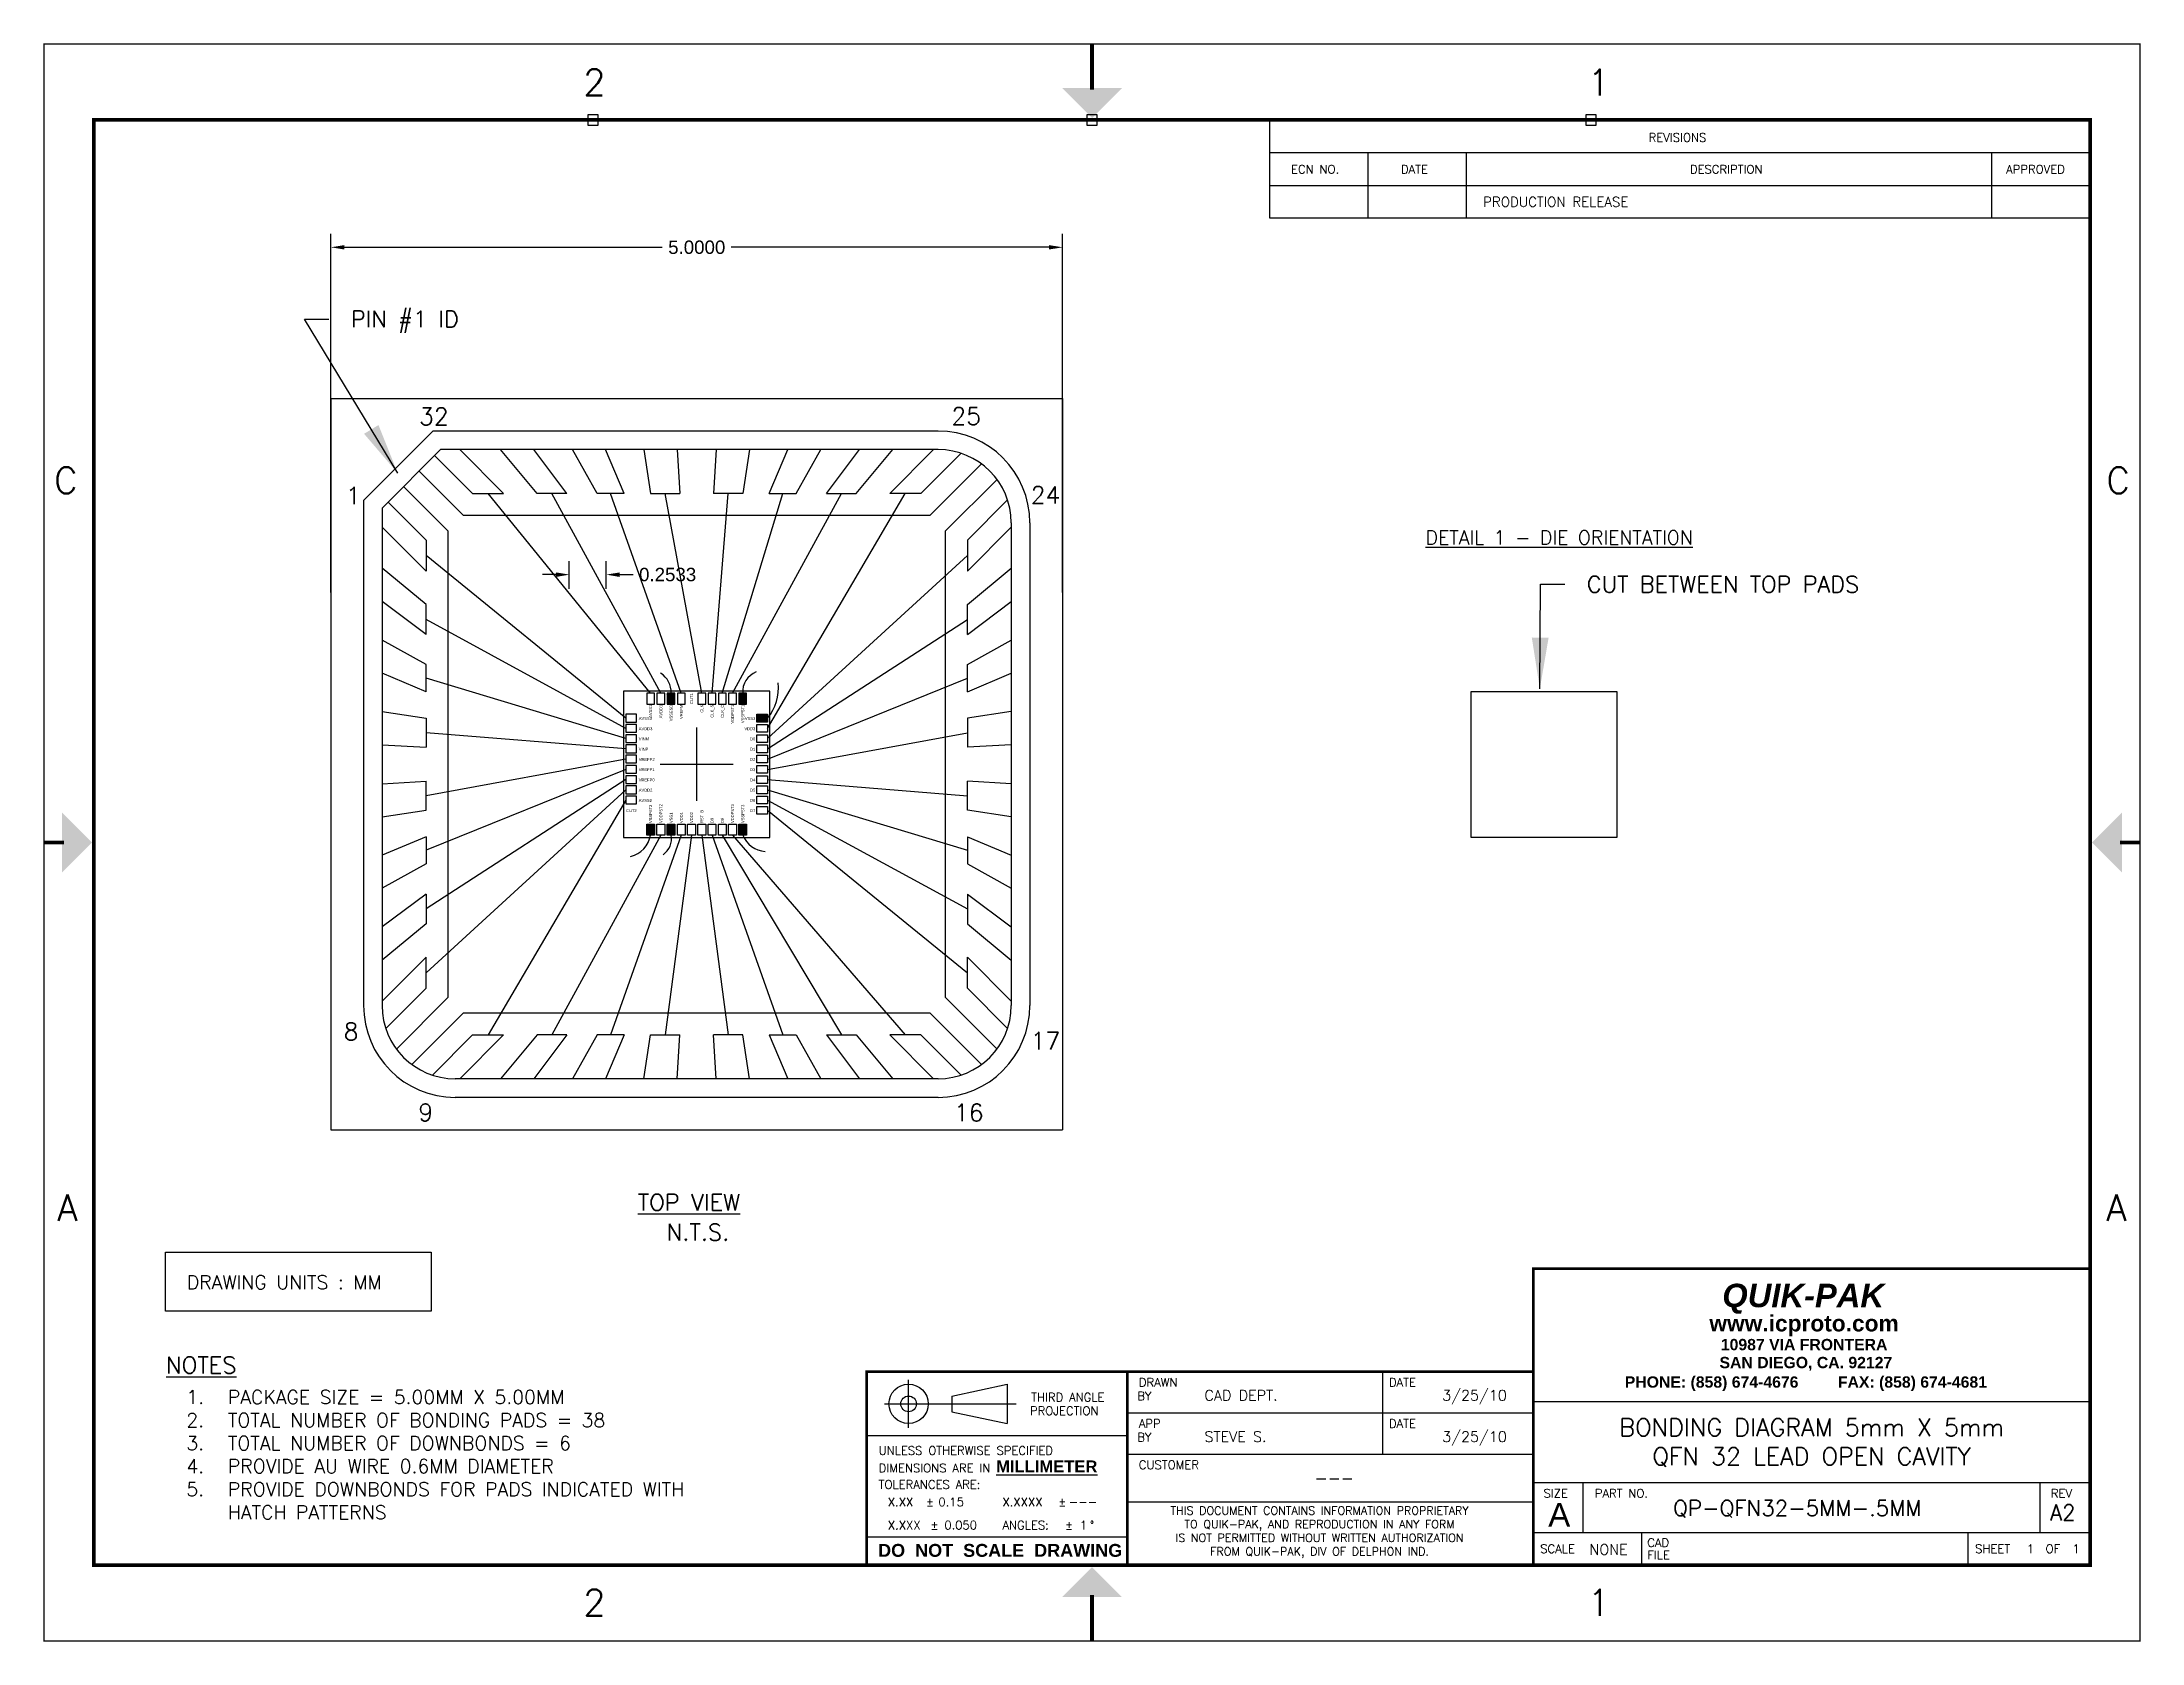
# Model space of a CAD drawing. Header units: millimetres. Extents: x 24.1 to 107.6, y -42.8 to 18.4.
# Drawn here: x 43.69 to 58.04, y -42.75 to -31.81 of the extents above; entities that cross this region are included whole.
import ezdxf
from ezdxf.enums import TextEntityAlignment as Align

# ---------------------------------------------------------------- set-up
doc = ezdxf.new("R2010")
doc.units = ezdxf.units.MM
doc.header["$LTSCALE"] = 25
doc.header["$PDMODE"] = 64
doc.header["$PDSIZE"] = 0.07
for name, color, linetype in [('BOND', 7, 'Continuous'), ('CHIP', 6, 'Continuous'), ('DIM', 142, 'Continuous'), ('FRAME2', 30, 'Continuous'), ('MOLD', 6, 'Continuous'), ('PAD', 7, 'Continuous'), ('TBLOCK', 100, 'Continuous'), ('TXT', 4, 'Continuous')]:
    doc.layers.add(name, color=color, linetype=linetype)
doc.styles.add('Roman', font='romans')
doc.styles.get("Standard").update_dxf_attribs({"font": 'arial.ttf'})
doc.dimstyles.new('Copy of Standard-1-3PL', dxfattribs={"dimtxt": 0.25, "dimasz": 0.35, "dimexe": 0.15, "dimexo": 0.15, "dimgap": 0.15, "dimtad": 0, "dimtih": 1, "dimtoh": 1, "dimdec": 3, "dimzin": 1, "dimdsep": 46, "dimtxsty": 'Roman', "dimcen": 0.35, "dimadec": 0, "dimazin": 0, "dimtfac": 1, "dimtdec": 3, "dimtofl": 0, "dimtmove": 0, "dimatfit": 3, "dimfxl": 1, "dimtolj": 1, "dimtzin": 0, "dimarcsym": 0})
doc.dimstyles.get("Standard").update_dxf_attribs({"dimtxt": 4.572, "dimasz": 4.572, "dimexe": 4.572, "dimexo": 1.5875, "dimgap": 2.286, "dimtad": 0, "dimtih": 1, "dimtoh": 1, "dimdec": 4, "dimzin": 0, "dimdsep": 46, "dimtxsty": 'Standard', "dimcen": 2.286, "dimadec": 0, "dimazin": 0, "dimtfac": 1, "dimtdec": 4, "dimtofl": 0, "dimtmove": 0, "dimatfit": 3, "dimfxl": 25.4, "dimtolj": 1, "dimtzin": 0, "dimarcsym": 0})
picture_1 = doc.add_image_def('image1.png', size_in_pixel=(723, 724))

msp = doc.modelspace()

# ---------------------------------------------------------------- texts
at = {"layer": 'DIM', "style": 'Roman'}
for s, insert, char_height, attachment_point in [('PIN #1 ID', (45.80106, -33.64723), 0.1125, 1), ('{\\H0.6561x;32}', (46.26716, -34.36851), 0.1800275, 4), ('{\\H0.6561x;25}', (49.90543, -34.36612), 0.1800275, 4), ('{\\H0.6561x;1}', (45.76683, -34.91058), 0.1800275, 4), ('{\\H0.6561x;24}', (50.44761, -34.90588), 0.1800275, 4), ('CUT BETWEEN TOP PADS', (54.24868, -35.45962), 0.1125, 1), ('{\\H0.6561x;8}', (45.75215, -38.57258), 0.1800275, 4), ('{\\H0.6561x;17}', (50.447, -38.63588), 0.1800275, 4), ('{\\H0.6561x;9}', (46.26223, -39.12588), 0.1800275, 4), ('{\\H0.6561x;16}', (49.92284, -39.12634), 0.1800275, 4), ('{\\H0.6561x;\\LTOP VIEW}', (47.7621, -39.74028), 0.1728264, 4), ('{\\H0.6561x;N.T.S.}', (47.95945, -39.94431), 0.1728264, 4), ('{\\H0.6561x;DRAWING UNITS : MM}', (44.67931, -40.28643), 0.144022, 4), ('{\\H0.6561x;\\LNOTES}', (44.53819, -40.85256), 0.1728264, 4)]:
    msp.add_mtext(s, dxfattribs=dict(at, insert=insert, char_height=char_height, attachment_point=attachment_point))
at = {"layer": 'DIM', "char_height": 0.0944928, "width": 4.1413985, "attachment_point": 1, "style": 'Roman'}
for s, insert in [('{\\LDETAIL 1 - DIE ORIENTATION}', (53.14619, -35.14878)), ('\\pxi-3,l3,t3;1.^IPACKAGE SIZE = 5.00MM X 5.00MM\\P2.^ITOTAL NUMBER OF BONDING PADS = 38\\P3.^ITOTAL NUMBER OF DOWNBONDS = 6\\P4.^IPROVIDE AU WIRE 0.6MM DIAMETER\\P5.^IPROVIDE DOWNBONDS FOR PADS INDICATED WITH HATCH PATTERNS', (44.67656, -41.02384))]:
    msp.add_mtext(s, dxfattribs=dict(at, insert=insert))
at = {"layer": 'TXT'}
for s, p in [('CUT1', (48.1398, -36.26107)), ('AVSS1', (47.8598, -36.33912)), ('AVDD1', (47.9298, -36.33912)), ('VSSESD', (47.9998, -36.33912)), ('VREFM', (48.0698, -36.33912)), ('CLK', (48.2098, -36.33912)), ('CLK_S', (48.2798, -36.33912)), ('CLK_C', (48.3498, -36.33912)), ('VDDPST1', (48.4198, -36.33912)), ('VSSPST1', (48.4898, -36.33912))]:
    msp.add_text(s, height=0.02, rotation=90, dxfattribs=at).set_placement(p, align=Align.RIGHT)
for s, p in [('AVSS3', (47.76863, -36.44318)), ('AVDD3', (47.76863, -36.51318)), ('VINM', (47.76863, -36.58318)), ('VINP', (47.76863, -36.65318)), ('VREFP2', (47.76863, -36.72318)), ('VREFP1', (47.76863, -36.79318)), ('VREFP0', (47.76863, -36.86318)), ('AVDD2', (47.76863, -36.93318)), ('AVSS2', (47.76863, -37.00318)), ('CUT2', (47.68122, -37.07318))]:
    msp.add_text(s, height=0.02, dxfattribs=at).set_placement(p)
for s, p in [('VSS3', (48.56535, -36.44318)), ('VDD3', (48.56535, -36.51318)), ('D0', (48.56535, -36.58318)), ('D1', (48.56535, -36.65318)), ('D2', (48.56535, -36.72318)), ('D3', (48.56535, -36.79318)), ('D4', (48.56535, -36.86318)), ('D5', (48.56535, -36.93318)), ('D6', (48.56535, -37.00318)), ('D7', (48.56535, -37.07318))]:
    msp.add_text(s, height=0.02, dxfattribs=at).set_placement(p, align=Align.RIGHT)
for s, p in [('VSSPST2', (47.8598, -37.1479)), ('VDDPST2', (47.9298, -37.1479)), ('VDDPST3', (48.4198, -37.1479)), ('VSSPST3', (48.4898, -37.1479)), ('VSS1', (47.9998, -37.1479)), ('VDD1', (48.0698, -37.1479)), ('VDD2', (48.1398, -37.1479)), ('RST_B', (48.2098, -37.1479)), ('D9', (48.2798, -37.1479)), ('D8', (48.3498, -37.1479))]:
    msp.add_text(s, height=0.02, rotation=90, dxfattribs=at).set_placement(p)

# ---------------------------------------------------------------- blocks, each defined once
blk = doc.blocks.new('Asizesheet1')
for p, q in [((22.345, 26.53), (22.345, 27.723)), ((24.136, 26.53), (24.136, 27.127)), ((35.501, 26.53), (35.501, 27.127)), ((22.345, 26.53), (37.292, 26.53)), ((22.345, 26.53), (37.292, 26.53)), ((22.345, 26.53), (37.292, 26.53)), ((15.758, 3.883), (15.758, 4.76)), ((15.758, 3.883), (15.758, 4.76)), ((16.548, 4.465), (17.554, 4.68)), ((16.548, 4.465), (17.554, 4.68)), ((17.554, 4.68), (17.554, 3.963)), ((17.554, 4.68), (17.554, 3.963)), ((24.4, 3.405), (24.4, 4.909)), ((15.32, 4.322), (17.721, 4.322)), ((15.32, 4.322), (17.721, 4.322)), ((16.548, 4.465), (16.548, 4.178)), ((16.548, 4.465), (16.548, 4.178)), ((27.145, 4.367), (37.292, 4.367)), ((16.548, 4.178), (17.554, 3.963)), ((16.548, 4.178), (17.554, 3.963)), ((19.744, 4.157), (27.145, 4.157)), ((14.995, 3.746), (19.744, 3.746)), ((19.744, 3.405), (27.145, 3.405)), ((27.145, 2.887), (37.292, 2.887)), ((28.052, 1.979), (28.052, 2.887)), ((36.385, 1.979), (36.385, 2.887)), ((19.744, 2.539), (27.145, 2.539)), ((27.145, 1.979), (37.292, 1.979)), ((29.124, 1.383), (29.124, 1.979)), ((35.071, 1.383), (35.071, 1.979)), ((14.995, 1.896), (19.744, 1.896))]:
    blk.add_line(p, q)
at = {"const_width": 0.047}
for points in [[(27.145, 1.383), (27.145, 6.788), (37.292, 6.788)], [(14.995, 1.383), (14.995, 4.909), (27.145, 4.909)], [(19.744, 1.383), (19.744, 4.909)]]:
    blk.add_lwpolyline(points, dxfattribs=at)
for radius in [0.358, 0.358, 0.143, 0.143]:
    blk.add_circle((15.758, 4.322), radius)
for p in [(10.005, 27.723), (19.101, 27.723), (28.196, 27.723)]:
    blk.add_point(p)
at = {"layer": 'TBLOCK'}
for p, q in [((22.345, 26.53), (22.345, 27.723)), ((22.345, 27.127), (37.292, 27.127)), ((22.345, 27.127), (37.292, 27.127)), ((24.136, 26.53), (24.136, 27.127)), ((25.927, 26.53), (25.927, 27.127)), ((25.927, 26.53), (25.927, 27.127)), ((35.501, 26.53), (35.501, 27.127)), ((22.345, 26.53), (37.292, 26.53)), ((22.345, 25.933), (22.345, 26.53)), ((24.136, 25.933), (24.136, 26.53)), ((25.927, 25.933), (25.927, 26.53)), ((35.501, 25.933), (35.501, 26.53)), ((37.292, 25.933), (22.345, 25.933)), ((24.4, 3.405), (24.4, 4.909)), ((27.145, 4.367), (37.292, 4.367)), ((19.744, 4.157), (27.145, 4.157)), ((14.995, 3.746), (19.744, 3.746)), ((19.744, 3.405), (27.145, 3.405)), ((27.145, 2.887), (37.292, 2.887)), ((28.052, 1.979), (28.052, 2.887)), ((36.385, 1.979), (36.385, 2.887)), ((19.744, 2.539), (27.145, 2.539)), ((27.145, 1.979), (37.292, 1.979)), ((29.124, 1.383), (29.124, 1.979)), ((35.071, 1.383), (35.071, 1.979)), ((14.995, 1.896), (19.744, 1.896))]:
    blk.add_line(p, q, dxfattribs=at)
for points, const_width in [([(38.202, 29.106), (0, 29.106), (0, 0), (38.202, 0)], 0.0284), ([(37.292, 27.723), (0.91, 27.723), (0.91, 1.383), (37.292, 1.383)], 0.0659)]:
    blk.add_lwpolyline(points, close=True, dxfattribs=dict(at, const_width=const_width))
for points, const_width in [([(19.103, 29.106), (19.103, 28.271)], 0.0728), ([(0, 14.553), (0.364, 14.553)], 0.0728), ([(38.202, 14.553), (37.838, 14.553)], 0.0728), ([(27.145, 1.383), (27.145, 6.788), (37.292, 6.788)], 0.047), ([(14.995, 1.383), (14.995, 4.909), (27.145, 4.909)], 0.047), ([(19.744, 1.383), (19.744, 4.909)], 0.047), ([(19.101, 0), (19.101, 0.837)], 0.0728)]:
    blk.add_lwpolyline(points, dxfattribs=dict(at, const_width=const_width))
for points in [[(18.557, 28.302), (19.649, 28.302), (19.103, 27.756)], [(0.329, 14.007), (0.329, 15.099), (0.874, 14.553)], [(37.875, 14.007), (37.875, 15.099), (37.329, 14.553)], [(18.555, 0.8), (19.647, 0.8), (19.101, 1.346)]]:
    blk.add_solid(points, dxfattribs=at)
at = {"style": 'Roman'}
for s, p in [('REVISIONS', (29.247, 27.324)), ('REVISIONS', (29.247, 27.324)), ('ECN NO.', (22.728, 26.745)), ('ECN NO.', (22.728, 26.745)), ('DATE', (24.731, 26.745)), ('DATE', (24.731, 26.745)), ('DESCRIPTION', (29.998, 26.745)), ('DESCRIPTION', (29.998, 26.745)), ('APPROVED', (35.761, 26.745)), ('APPROVED', (35.761, 26.745)), ('DRAWN', (19.954, 4.637)), ('DRAWN', (19.954, 4.637)), ('DATE', (24.512, 4.637)), ('DATE', (24.512, 4.637)), ('PROJECTION', (17.969, 4.118)), ('PROJECTION', (17.969, 4.118)), ('THIRD ANGLE', (17.991, 4.365)), ('THIRD ANGLE', (17.991, 4.365)), ('BY', (19.925, 4.389)), ('APP', (19.954, 3.885)), ('DATE', (24.512, 3.885)), ('DATE', (24.512, 3.885)), ('BY', (19.925, 3.637)), ('BY', (19.925, 3.637)), ('CUSTOMER', (19.954, 3.133)), ('SIZE', (27.33, 2.614)), ('PART NO.', (28.265, 2.614)), ('REV', (36.577, 2.614)), ('SCALE', (27.27, 1.603)), ('CAD', (29.22, 1.715)), ('FILE', (29.22, 1.491)), ('SHEET', (35.197, 1.603)), ('SHEET', (35.197, 1.603)), ('OF', (36.48, 1.603))]:
    blk.add_text(s, height=0.1552, dxfattribs=at).set_placement(p)
at = {"char_height": 0.47753}
for s, insert, attachment_point in [('{\\Fromans.shx;2}', (9.827, 28.406), 4), ('{\\Fromans.shx;A}', (0.613, 7.898), 6), ('{\\Fromans.shx;A}', (37.588, 7.898), 4), ('{\\Fromans.shx;2}', (9.827, 0.7), 4)]:
    blk.add_mtext(s, dxfattribs=dict(at, insert=insert, attachment_point=attachment_point))
at = {"style": 'Roman'}
for s, insert, char_height, attachment_point in [('1', (28.134, 28.406), 0.478, 4), ('C', (0.613, 21.153), 0.478, 6), ('C', (37.588, 21.153), 0.478, 4), ('{\\fArial|b1|i1|c0|p34;QUIK-PAK}', (32.062, 6.237), 0.42689, 5), ('{\\fArial|b1|i0|c0|p34;www.icproto.com}', (32.078, 5.746), 0.29645, 5), ('{\\fArial|b1|i0|c0|p34;10987 VIA FRONTERA}', (32.08, 5.401), 0.20587, 5), ('{\\fArial|b1|i0|c0|p34;SAN DIEGO, CA. 92127}', (32.112, 5.052), 0.20587, 5), ('{\\fArial|b1|i0|c0|p34;PHONE: (858) 674-4676         FAX: (858) 674-4681}', (32.112, 4.689), 0.20587, 5), ('UNLESS OTHERWISE SPECIFIED\\PDIMENSIONS ARE IN {\\fArial|b1|i0|c0|p34;\\H1.393x;\\LMILLIMETER}\\PTOLERANCES ARE:', (15.212, 3.549), 0.1552, 1), ('X.XX', (15.38, 2.611), 0.1552, 1), ('±', (16.075, 2.611), 0.155, 1), ('X.XXXX', (17.469, 2.611), 0.1552, 1), ('±', (18.486, 2.611), 0.155, 1), ('THIS DOCUMENT CONTAINS INFORMATION PROPRIETARY\\PTO QUIK-PAK, AND REPRODUCTION IN ANY FORM\\PIS NOT PERMITTED WITHOUT WRITTEN AUTHORIZATION\\PFROM QUIK-PAK, DIV OF DELPHON IND.', (23.248, 1.982), 0.14869, 5), ('{\\fArial|b0|i0|c0|p34;A}', (27.617, 2.301), 0.42976, 5), ('X.XXX', (15.38, 2.189), 0.1552, 1), ('±', (16.158, 2.189), 0.155, 1), ('ANGLES:', (17.469, 2.189), 0.1552, 1), ('±', (18.61, 2.189), 0.155, 1), ('°', (19.06, 2.189), 0.155, 1), ('{\\fArial|b1|i0|c0|p34;DO  NOT  SCALE  DRAWING}', (17.427, 1.65), 0.235, 5), ('1', (28.134, 0.7), 0.478, 4)]:
    blk.add_mtext(s, dxfattribs=dict(at, insert=insert, char_height=char_height, attachment_point=attachment_point))
for tag, height, p in [('ECN_NO', 0.179, (23.216, 26.229)), ('APP_DATE', 0.179, (25.022, 26.229)), ('APP_BY', 0.179, (36.349, 26.229)), ('DRAWN_DATE', 0.191, (26.072, 4.477)), ('TITLE_1', 0.32, (32.218, 3.895)), ('APP_DATE', 0.191, (26.072, 3.725)), ('TITLE_1_LINE_ONLY', 0.329, (32.218, 3.63)), ('TITLE_2', 0.32, (32.218, 3.365)), ('CUSTOMER', 0.215, (23.516, 2.968)), ('REV', 0.287, (36.796, 2.342)), ('TOL_ANGLE', 0.155, (18.945, 2.112)), ('SHEET_NO', 0.155, (36.204, 1.679)), ('SHEET_TOTAL', 0.155, (37.035, 1.679))]:
    blk.add_attdef(tag, text='', height=height, dxfattribs=at).set_placement(p, align=Align.MIDDLE_CENTER)
for tag, height, p in [('ECN_DES', 0.179, (26.228, 26.229)), ('DRAWN_BY', 0.191, (21.151, 4.477)), ('APP_BY', 0.191, (21.151, 3.725)), ('PART_NO', 0.287, (29.691, 2.422)), ('SCALE', 0.191, (28.168, 1.669)), ('CAD_FILE', 0.191, (29.94, 1.679))]:
    blk.add_attdef(tag, text='', height=height, dxfattribs=at).set_placement(p, align=Align.MIDDLE_LEFT)
for tag, p in [('TOL_2PL', (16.3, 2.611)), ('TOL_4PL', (18.677, 2.611)), ('TOL_3PL', (16.408, 2.189))]:
    blk.add_attdef(tag, text='', height=0.155, dxfattribs=at).set_placement(p, align=Align.TOP_LEFT)
blk = doc.blocks.new('*D13')
at = {"layer": 'BOND', "color": 0, "lineweight": -2, "transparency": 16777216}
for p, q in [((45.665, -35.573), (45.665, -33.121)), ((50.665, -35.573), (50.665, -33.121)), ((45.756, -33.213), (47.929, -33.213)), ((50.573, -33.213), (48.4, -33.213))]:
    blk.add_line(p, q, dxfattribs=at)
at = {"layer": 'BOND', "color": 0, "transparency": 16777216}
for points in [[(45.756, -33.198), (45.756, -33.228), (45.665, -33.213)], [(50.573, -33.198), (50.573, -33.228), (50.665, -33.213)]]:
    blk.add_solid(points, dxfattribs=at)
at = {"layer": 'Defpoints', "color": 0, "transparency": 16777216}
for p in [(50.665, -33.213), (45.665, -35.604), (50.665, -35.604)]:
    blk.add_point(p, dxfattribs=at)
at = {"layer": 'BOND', "color": 0, "transparency": 16777216, "insert": (48.165, -33.213), "char_height": 0.0914, "attachment_point": 5}
blk.add_mtext('\\A1;5.0000', dxfattribs=at)
blk = doc.blocks.new('*D16')
at = {"layer": 'BOND', "color": 0, "lineweight": -2, "transparency": 16777216}
for p, q in [((47.203, -35.45), (47.111, -35.45)), ((47.294, -35.547), (47.294, -35.359)), ((47.547, -35.547), (47.547, -35.359)), ((47.639, -35.45), (47.73, -35.45))]:
    blk.add_line(p, q, dxfattribs=at)
at = {"layer": 'BOND', "color": 0, "transparency": 16777216}
for points in [[(47.203, -35.435), (47.203, -35.466), (47.294, -35.45)], [(47.639, -35.435), (47.639, -35.466), (47.547, -35.45)]]:
    blk.add_solid(points, dxfattribs=at)
at = {"layer": 'Defpoints', "color": 0, "transparency": 16777216}
for p in [(47.547, -35.45), (47.294, -35.578), (47.547, -35.578)]:
    blk.add_point(p, dxfattribs=at)
at = {"layer": 'BOND', "color": 0, "transparency": 16777216, "insert": (47.966, -35.45), "char_height": 0.0914, "attachment_point": 5}
blk.add_mtext('\\A1;0.2533', dxfattribs=at)

# ---------------------------------------------------------------- dimensions: what is measured, and where the dimension line sits
at = {"layer": 'BOND'}
for base, p1, p2, picture, middle in [((50.6646, -33.2129), (45.6646, -35.6044), (50.6646, -35.6044), '*D13', (48.1646, -33.2129)), ((47.54747, -35.45036), (47.29414, -35.57836), (47.54747, -35.57836), '*D16', (47.96587, -35.45036))]:
    dim = msp.add_linear_dim(base=base, p1=p1, p2=p2, dimstyle='Standard', override={"dimscale": 0.02}, dxfattribs=at)
    dim.commit()
    dim.dimension.update_dxf_attribs({"geometry": picture, "text_midpoint": middle})

# ---------------------------------------------------------------- hatches: boundary and pattern name
at = {"layer": 'BOND'}
h = msp.add_hatch(dxfattribs=at)
h.set_pattern_fill('HONEY', color=256, scale=0.001)
h.set_pattern_definition([(0, (32.3684078, -38.656917), (0.0047625, 0.00274963064), [0.003175, -0.00635]), (120, (32.3684078, -38.656917), (-0.0047625, 0.00274963066), [0.003175, -0.00635]), (60, (32.3684078, -38.656917), (1e-11, 0.0054992613), [-0.00635, 0.003175])])
h.paths.add_polyline_path([(48.01601, -36.26101), (47.96281, -36.26101), (47.96281, -36.3354), (48.01601, -36.3354)])
h = msp.add_hatch(dxfattribs=at)
h.set_pattern_fill('HONEY', color=256, scale=0.001)
h.set_pattern_definition([(0, (32.8584078, -38.656917), (0.0047625, 0.00274963064), [0.003175, -0.00635]), (120, (32.8584078, -38.656917), (-0.0047625, 0.00274963066), [0.003175, -0.00635]), (60, (32.8584078, -38.656917), (1e-11, 0.0054992613), [-0.00635, 0.003175])])
h.paths.add_polyline_path([(48.50601, -36.26101), (48.45281, -36.26101), (48.45281, -36.3354), (48.50601, -36.3354)])
h = msp.add_hatch(dxfattribs=at)
h.set_pattern_fill('HONEY', color=256, scale=0.001)
h.set_pattern_definition([(0, (33.1234338, -38.656917), (0.0047625, 0.00274963064), [0.003175, -0.00635]), (120, (33.1234338, -38.656917), (-0.0047625, 0.00274963066), [0.003175, -0.00635]), (60, (33.1234338, -38.656917), (1e-11, 0.0054992613), [-0.00635, 0.003175])])
h.paths.add_polyline_path([(48.64931, -36.40431), (48.57492, -36.40431), (48.57492, -36.45751), (48.64931, -36.45751)])
h = msp.add_hatch(dxfattribs=at)
h.set_pattern_fill('HONEY', color=256, scale=0.001)
h.set_pattern_definition([(0, (32.2284078, -39.551943), (0.0047625, 0.00274963064), [0.003175, -0.00635]), (120, (32.2284078, -39.551943), (-0.0047625, 0.00274963066), [0.003175, -0.00635]), (60, (32.2284078, -39.551943), (1e-11, 0.0054992613), [-0.00635, 0.003175])])
h.paths.add_polyline_path([(47.87601, -37.15604), (47.82281, -37.15604), (47.82281, -37.23043), (47.87601, -37.23043)])
h = msp.add_hatch(dxfattribs=at)
h.set_pattern_fill('HONEY', color=256, scale=0.001)
h.set_pattern_definition([(0, (32.3684078, -39.551943), (0.0047625, 0.00274963064), [0.003175, -0.00635]), (120, (32.3684078, -39.551943), (-0.0047625, 0.00274963066), [0.003175, -0.00635]), (60, (32.3684078, -39.551943), (1e-11, 0.0054992613), [-0.00635, 0.003175])])
h.paths.add_polyline_path([(48.01601, -37.15604), (47.96281, -37.15604), (47.96281, -37.23043), (48.01601, -37.23043)])
h = msp.add_hatch(dxfattribs=at)
h.set_pattern_fill('HONEY', color=256, scale=0.001)
h.set_pattern_definition([(0, (32.8584078, -39.551943), (0.0047625, 0.00274963064), [0.003175, -0.00635]), (120, (32.8584078, -39.551943), (-0.0047625, 0.00274963066), [0.003175, -0.00635]), (60, (32.8584078, -39.551943), (1e-11, 0.0054992613), [-0.00635, 0.003175])])
h.paths.add_polyline_path([(48.50601, -37.15604), (48.45281, -37.15604), (48.45281, -37.23043), (48.50601, -37.23043)])

# ---------------------------------------------------------------- linework, layer by layer
for p, q in [((47.84941, -36.26101), (46.73887, -34.89572)), ((47.91941, -36.26101), (47.17553, -34.89572)), ((48.05941, -36.26101), (47.57647, -34.89572)), ((48.19941, -36.26101), (47.94914, -34.89572)), ((48.26941, -36.26101), (48.38007, -34.89572)), ((48.33941, -36.26101), (48.75273, -34.89572)), ((48.40941, -36.26101), (49.15368, -34.89572)), ((48.64931, -36.50091), (49.59034, -34.89572)), ((47.67989, -36.43091), (46.3146, -35.31998)), ((48.64931, -36.57091), (50.0146, -35.31998)), ((47.67989, -36.50091), (46.3146, -35.75664)), ((48.64931, -36.64091), (50.0146, -35.75664)), ((47.67989, -36.57091), (46.3146, -36.15759)), ((48.64931, -36.71091), (50.0146, -36.15759)), ((47.67989, -36.64091), (46.3146, -36.53025)), ((48.64931, -36.78091), (50.0146, -36.53025)), ((47.67989, -36.71091), (46.3146, -36.96118)), ((47.67989, -36.78091), (46.3146, -37.33385)), ((47.67989, -36.85091), (46.3146, -37.73479)), ((48.64931, -36.85091), (50.0146, -36.96118)), ((47.67989, -36.92091), (46.3146, -38.17145)), ((47.67989, -36.99091), (46.73887, -38.59572)), ((48.64931, -36.92091), (50.0146, -37.33385)), ((48.64931, -36.99091), (50.0146, -37.73479)), ((48.64931, -37.06091), (50.0146, -38.17145)), ((47.91941, -37.23043), (47.17553, -38.59572)), ((48.05941, -37.23043), (47.57647, -38.59572)), ((48.12941, -37.23043), (47.94914, -38.59572)), ((48.19941, -37.23043), (48.38007, -38.59572)), ((48.26941, -37.23043), (48.75273, -38.59572)), ((48.33941, -37.23043), (49.15368, -38.59572)), ((48.40941, -37.23043), (49.59034, -38.59572))]:
    msp.add_line(p, q, dxfattribs=at)
for centre, radius, start, end in [((47.8406, -36.25132), 0.14912, 356.273055, 58.597657), ((48.62269, -36.24991), 0.14371, 110.576705, 184.431039), ((48.40951, -36.22889), 0.31355, 319.887636, 7.119749), ((47.67115, -37.19987), 0.18086, 283.415338, 350.271402), ((47.86215, -37.25642), 0.12989, 303.969184, 11.54248), ((48.64985, -37.15919), 0.18473, 202.683891, 264.485975)]:
    msp.add_arc(centre, radius, start, end, dxfattribs=at)
at = {"layer": 'CHIP'}
msp.add_lwpolyline([(47.6646, -37.24572), (48.6646, -37.24572), (48.6646, -36.24572), (47.6646, -36.24572)], close=True, dxfattribs=at)
at = {"layer": 'DIM'}
for p, q in [((48.1646, -36.99572), (48.1646, -36.49572)), ((48.1646, -36.99572), (48.1646, -36.49572)), ((48.1646, -36.99572), (48.1646, -36.49572)), ((48.1646, -36.99572), (48.1646, -36.49572)), ((48.1646, -36.99572), (48.1646, -36.49572)), ((48.1646, -36.99572), (48.1646, -36.49572)), ((48.1646, -36.99572), (48.1646, -36.49572)), ((48.1646, -36.99572), (48.1646, -36.49572)), ((48.1646, -36.99572), (48.1646, -36.49572)), ((48.1646, -36.99572), (48.1646, -36.49572)), ((48.1646, -36.87072), (48.1646, -36.62072)), ((48.1646, -36.87072), (48.1646, -36.62072)), ((48.1646, -36.87072), (48.1646, -36.62072)), ((48.1646, -36.87072), (48.1646, -36.62072)), ((48.1646, -36.87072), (48.1646, -36.62072)), ((48.1646, -36.87072), (48.1646, -36.62072)), ((48.1646, -36.87072), (48.1646, -36.62072)), ((48.1646, -36.87072), (48.1646, -36.62072)), ((48.1646, -36.87072), (48.1646, -36.62072)), ((48.1646, -36.87072), (48.1646, -36.62072)), ((48.1646, -36.87072), (48.1646, -36.62072)), ((48.1646, -36.87072), (48.1646, -36.62072)), ((48.1646, -36.87072), (48.1646, -36.62072)), ((48.1646, -36.87072), (48.1646, -36.62072)), ((47.9146, -36.74572), (48.4146, -36.74572)), ((47.9146, -36.74572), (48.4146, -36.74572)), ((47.9146, -36.74572), (48.4146, -36.74572)), ((47.9146, -36.74572), (48.4146, -36.74572)), ((47.9146, -36.74572), (48.4146, -36.74572)), ((47.9146, -36.74572), (48.4146, -36.74572)), ((47.9146, -36.74572), (48.4146, -36.74572)), ((47.9146, -36.74572), (48.4146, -36.74572)), ((47.9146, -36.74572), (48.4146, -36.74572)), ((47.9146, -36.74572), (48.4146, -36.74572))]:
    msp.add_line(p, q, dxfattribs=at)
msp.add_lwpolyline([(44.53501, -40.08072), (46.35087, -40.08072), (46.35087, -40.48356), (44.53501, -40.48356)], close=True, dxfattribs=at)
at = {"layer": 'FRAME2'}
for p, q in [((46.6328, -34.89572), (46.3737, -34.63662)), ((46.84493, -34.89572), (46.54493, -34.59572)), ((47.07393, -34.89572), (46.82454, -34.59572)), ((47.27712, -34.89572), (47.0521, -34.59572)), ((47.48381, -34.89572), (47.31635, -34.59572)), ((47.66914, -34.89572), (47.54229, -34.59572)), ((47.80414, -34.59572), (47.84949, -34.89572)), ((48.03135, -34.59572), (48.04879, -34.89572)), ((48.29786, -34.59572), (48.28042, -34.89572)), ((48.52507, -34.59572), (48.47972, -34.89572)), ((48.66007, -34.89572), (48.78692, -34.59572)), ((48.84539, -34.89572), (49.01286, -34.59572)), ((49.05208, -34.89572), (49.2771, -34.59572)), ((49.25527, -34.89572), (49.50466, -34.59572)), ((49.48427, -34.89572), (49.78427, -34.59572)), ((49.69641, -34.89572), (49.97124, -34.62089)), ((49.75854, -35.04572), (50.11112, -34.69313)), ((46.4646, -35.15178), (46.16157, -34.84875)), ((46.57067, -35.04572), (46.26764, -34.74269)), ((49.8646, -35.15178), (50.21719, -34.7992)), ((46.3146, -35.21392), (46.0555, -34.95482)), ((46.6328, -34.89572), (46.84493, -34.89572)), ((47.27712, -34.89572), (47.07393, -34.89572)), ((47.66914, -34.89572), (47.48381, -34.89572)), ((47.84949, -34.89572), (48.04879, -34.89572)), ((48.47972, -34.89572), (48.28042, -34.89572)), ((48.66007, -34.89572), (48.84539, -34.89572)), ((49.05208, -34.89572), (49.25527, -34.89572)), ((49.69641, -34.89572), (49.48427, -34.89572)), ((50.0146, -35.21392), (50.28944, -34.93908)), ((46.3146, -35.42605), (46.0146, -35.12605)), ((46.4646, -35.15178), (46.4646, -38.33965)), ((49.75854, -35.04572), (46.57067, -35.04572)), ((49.8646, -38.33965), (49.8646, -35.15178)), ((50.0146, -35.42605), (50.3146, -35.12605)), ((46.3146, -35.21392), (46.3146, -35.42605)), ((50.0146, -35.21392), (50.0146, -35.42605)), ((46.3146, -35.65505), (46.0146, -35.40566)), ((50.0146, -35.65505), (50.3146, -35.40566)), ((46.3146, -35.85824), (46.0146, -35.63322)), ((46.3146, -35.85824), (46.3146, -35.65505)), ((50.0146, -35.85824), (50.3146, -35.63322)), ((50.0146, -35.85824), (50.0146, -35.65505)), ((46.3146, -36.06493), (46.0146, -35.89746)), ((50.0146, -36.06493), (50.3146, -35.89746)), ((46.3146, -36.25025), (46.0146, -36.1234)), ((46.3146, -36.25025), (46.3146, -36.06493)), ((50.0146, -36.25025), (50.0146, -36.06493)), ((50.0146, -36.25025), (50.3146, -36.1234)), ((46.0146, -36.38525), (46.3146, -36.4306)), ((46.3146, -36.4306), (46.3146, -36.6299)), ((50.3146, -36.38525), (50.0146, -36.4306)), ((50.0146, -36.4306), (50.0146, -36.6299)), ((46.0146, -36.61246), (46.3146, -36.6299)), ((50.3146, -36.61246), (50.0146, -36.6299)), ((46.0146, -36.87897), (46.3146, -36.86153)), ((46.3146, -37.06083), (46.3146, -36.86153)), ((50.0146, -37.06083), (50.0146, -36.86153)), ((50.3146, -36.87897), (50.0146, -36.86153)), ((46.0146, -37.10618), (46.3146, -37.06083)), ((50.3146, -37.10618), (50.0146, -37.06083)), ((46.3146, -37.24118), (46.0146, -37.36803)), ((46.3146, -37.24118), (46.3146, -37.42651)), ((50.0146, -37.24118), (50.3146, -37.36803)), ((50.0146, -37.24118), (50.0146, -37.42651)), ((46.3146, -37.42651), (46.0146, -37.59397)), ((50.0146, -37.42651), (50.3146, -37.59397)), ((46.3146, -37.6332), (46.0146, -37.85822)), ((46.3146, -37.6332), (46.3146, -37.83639)), ((50.0146, -37.6332), (50.3146, -37.85822)), ((50.0146, -37.6332), (50.0146, -37.83639)), ((46.3146, -37.83639), (46.0146, -38.08578)), ((50.0146, -37.83639), (50.3146, -38.08578)), ((46.3146, -38.06539), (46.0146, -38.36539)), ((46.3146, -38.27752), (46.3146, -38.06539)), ((50.0146, -38.27752), (50.0146, -38.06539)), ((50.0146, -38.06539), (50.3146, -38.36539)), ((46.3146, -38.27752), (46.03977, -38.55235)), ((50.0146, -38.27752), (50.28944, -38.55235)), ((46.4646, -38.33965), (46.11202, -38.69224)), ((46.57067, -38.44572), (46.21808, -38.7983)), ((46.57067, -38.44572), (49.75854, -38.44572)), ((49.75854, -38.44572), (50.11112, -38.7983)), ((49.8646, -38.33965), (50.21719, -38.69224)), ((46.6328, -38.59572), (46.35797, -38.87055)), ((46.84493, -38.59572), (46.54493, -38.89572)), ((46.6328, -38.59572), (46.84493, -38.59572)), ((47.07393, -38.59572), (46.82454, -38.89572)), ((47.27712, -38.59572), (47.0521, -38.89572)), ((47.27712, -38.59572), (47.07393, -38.59572)), ((47.48381, -38.59572), (47.31635, -38.89572)), ((47.66914, -38.59572), (47.48381, -38.59572)), ((47.66914, -38.59572), (47.54229, -38.89572)), ((47.80414, -38.89572), (47.84949, -38.59572)), ((47.84949, -38.59572), (48.04879, -38.59572)), ((48.03135, -38.89572), (48.04879, -38.59572)), ((48.47972, -38.59572), (48.28042, -38.59572)), ((48.29786, -38.89572), (48.28042, -38.59572)), ((48.52507, -38.89572), (48.47972, -38.59572)), ((48.66007, -38.59572), (48.78692, -38.89572)), ((48.66007, -38.59572), (48.84539, -38.59572)), ((48.84539, -38.59572), (49.01286, -38.89572)), ((49.05208, -38.59572), (49.2771, -38.89572)), ((49.05208, -38.59572), (49.25527, -38.59572)), ((49.25527, -38.59572), (49.50466, -38.89572)), ((49.69641, -38.59572), (49.48427, -38.59572)), ((49.48427, -38.59572), (49.78427, -38.89572)), ((49.69641, -38.59572), (49.97124, -38.87055))]:
    msp.add_line(p, q, dxfattribs=at)
at = {"layer": 'MOLD'}
for p, q in [((45.6646, -34.24572), (45.6646, -39.24572)), ((45.6646, -34.24572), (50.6646, -34.24572)), ((50.6646, -34.24572), (50.6646, -39.24572)), ((45.8877, -34.94315), (46.36204, -34.46882)), ((49.8146, -34.46882), (46.36204, -34.46882)), ((46.0146, -34.99572), (46.4146, -34.59572)), ((49.8146, -34.59572), (46.4146, -34.59572)), ((45.8877, -34.94315), (45.8877, -38.39572)), ((46.0146, -34.99572), (46.0146, -38.39572)), ((50.3146, -35.09572), (50.3146, -38.39572)), ((50.4415, -35.09572), (50.4415, -38.39572)), ((49.8146, -38.89572), (46.5146, -38.89572)), ((49.8146, -39.02262), (46.5146, -39.02262)), ((45.6646, -39.24572), (50.6646, -39.24572))]:
    msp.add_line(p, q, dxfattribs=at)
for centre, radius, start, end in [((49.8146, -35.09572), 0.6269, 0, 90), ((49.8146, -35.09572), 0.5, 0, 90), ((46.5146, -38.39572), 0.6269, 180, 270), ((46.5146, -38.39572), 0.5, 180, 270), ((49.8146, -38.39572), 0.5, 270, 0), ((49.8146, -38.39572), 0.6269, 270, 0)]:
    msp.add_arc(centre, radius, start, end, dxfattribs=at)
at = {"layer": 'PAD'}
for points in [[(47.82281, -36.3354), (47.87601, -36.3354), (47.87601, -36.26101), (47.82281, -36.26101)], [(47.89281, -36.3354), (47.94601, -36.3354), (47.94601, -36.26101), (47.89281, -36.26101)], [(47.96281, -36.3354), (48.01601, -36.3354), (48.01601, -36.26101), (47.96281, -36.26101)], [(48.03281, -36.3354), (48.08601, -36.3354), (48.08601, -36.26101), (48.03281, -36.26101)], [(48.17281, -36.3354), (48.22601, -36.3354), (48.22601, -36.26101), (48.17281, -36.26101)], [(48.24281, -36.3354), (48.29601, -36.3354), (48.29601, -36.26101), (48.24281, -36.26101)], [(48.31281, -36.3354), (48.36601, -36.3354), (48.36601, -36.26101), (48.31281, -36.26101)], [(48.38281, -36.3354), (48.43601, -36.3354), (48.43601, -36.26101), (48.38281, -36.26101)], [(48.45281, -36.3354), (48.50601, -36.3354), (48.50601, -36.26101), (48.45281, -36.26101)], [(47.75429, -36.45751), (47.75429, -36.40431), (47.67989, -36.40431), (47.67989, -36.45751)], [(48.57492, -36.45751), (48.57492, -36.40431), (48.64931, -36.40431), (48.64931, -36.45751)], [(47.75429, -36.52751), (47.75429, -36.47431), (47.67989, -36.47431), (47.67989, -36.52751)], [(47.75429, -36.59751), (47.75429, -36.54431), (47.67989, -36.54431), (47.67989, -36.59751)], [(48.57492, -36.52751), (48.57492, -36.47431), (48.64931, -36.47431), (48.64931, -36.52751)], [(48.57492, -36.59751), (48.57492, -36.54431), (48.64931, -36.54431), (48.64931, -36.59751)], [(47.75429, -36.66751), (47.75429, -36.61431), (47.67989, -36.61431), (47.67989, -36.66751)], [(47.75429, -36.73751), (47.75429, -36.68431), (47.67989, -36.68431), (47.67989, -36.73751)], [(48.57492, -36.66751), (48.57492, -36.61431), (48.64931, -36.61431), (48.64931, -36.66751)], [(48.57492, -36.73751), (48.57492, -36.68431), (48.64931, -36.68431), (48.64931, -36.73751)], [(47.75429, -36.80751), (47.75429, -36.75431), (47.67989, -36.75431), (47.67989, -36.80751)], [(47.75429, -36.87751), (47.75429, -36.82431), (47.67989, -36.82431), (47.67989, -36.87751)], [(48.57492, -36.80751), (48.57492, -36.75431), (48.64931, -36.75431), (48.64931, -36.80751)], [(48.57492, -36.87751), (48.57492, -36.82431), (48.64931, -36.82431), (48.64931, -36.87751)], [(47.75429, -36.94751), (47.75429, -36.89431), (47.67989, -36.89431), (47.67989, -36.94751)], [(47.75429, -37.01751), (47.75429, -36.96431), (47.67989, -36.96431), (47.67989, -37.01751)], [(48.57492, -36.94751), (48.57492, -36.89431), (48.64931, -36.89431), (48.64931, -36.94751)], [(48.57492, -37.01751), (48.57492, -36.96431), (48.64931, -36.96431), (48.64931, -37.01751)], [(47.82281, -37.15604), (47.87601, -37.15604), (47.87601, -37.23043), (47.82281, -37.23043)], [(47.89281, -37.15604), (47.94601, -37.15604), (47.94601, -37.23043), (47.89281, -37.23043)], [(47.96281, -37.15604), (48.01601, -37.15604), (48.01601, -37.23043), (47.96281, -37.23043)], [(48.03281, -37.15604), (48.08601, -37.15604), (48.08601, -37.23043), (48.03281, -37.23043)], [(48.10281, -37.15604), (48.15601, -37.15604), (48.15601, -37.23043), (48.10281, -37.23043)], [(48.17281, -37.15604), (48.22601, -37.15604), (48.22601, -37.23043), (48.17281, -37.23043)], [(48.24281, -37.15604), (48.29601, -37.15604), (48.29601, -37.23043), (48.24281, -37.23043)], [(48.31281, -37.15604), (48.36601, -37.15604), (48.36601, -37.23043), (48.31281, -37.23043)], [(48.38281, -37.15604), (48.43601, -37.15604), (48.43601, -37.23043), (48.38281, -37.23043)], [(48.45281, -37.15604), (48.50601, -37.15604), (48.50601, -37.23043), (48.45281, -37.23043)], [(48.57492, -37.08751), (48.57492, -37.03431), (48.64931, -37.03431), (48.64931, -37.08751)]]:
    msp.add_lwpolyline(points, close=True, dxfattribs=at)

# ---------------------------------------------------------------- block references
ref = msp.add_blockref('Asizesheet1', (43.70365, -42.73824), dxfattribs=dict(xscale=0.375, yscale=0.375, zscale=0.375))
ref.add_attrib('TITLE_1', 'BONDING DIAGRAM 5mm X 5mm', dxfattribs={"height": 0.1198524, "style": 'Roman'}).set_placement((55.78553, -41.27772), align=Align.MIDDLE_CENTER)
ref.add_attrib('TITLE_2', 'QFN 32 LEAD OPEN CAVITY', dxfattribs={"height": 0.1198524, "style": 'Roman'}).set_placement((55.78553, -41.47645), align=Align.MIDDLE_CENTER)
ref.add_attrib('PART_NO', 'QP-QFN32-5MM-.5MM', dxfattribs={"height": 0.1074442, "style": 'Roman'}).set_placement((54.83795, -41.83004), align=Align.MIDDLE_LEFT)
ref.add_attrib('REV', 'A2', dxfattribs={"height": 0.107444, "style": 'Roman'}).set_placement((57.50216, -41.85985), align=Align.MIDDLE_CENTER)
ref.add_attrib('SCALE', 'NONE', dxfattribs={"height": 0.071629, "style": 'Roman'}).set_placement((54.26649, -42.11246), align=Align.MIDDLE_LEFT)
ref.add_attrib('SHEET_NO', '1', dxfattribs={"height": 0.0582, "style": 'Roman'}).set_placement((57.28016, -42.10848), align=Align.MIDDLE_CENTER)
ref.add_attrib('SHEET_TOTAL', '1', dxfattribs={"height": 0.0582, "style": 'Roman'}).set_placement((57.59183, -42.10848), align=Align.MIDDLE_CENTER)
ref.add_attrib('DRAWN_BY', 'CAD DEPT.', dxfattribs={"height": 0.071629, "style": 'Roman'}).set_placement((51.63524, -41.0593), align=Align.MIDDLE_LEFT)
ref.add_attrib('DRAWN_DATE', '3/25/10', dxfattribs={"height": 0.071629, "style": 'Roman'}).set_placement((53.48064, -41.0593), align=Align.MIDDLE_CENTER)
ref.add_attrib('APP_BY', 'STEVE S.', dxfattribs={"height": 0.071629, "style": 'Roman'}).set_placement((51.63524, -41.34134), align=Align.MIDDLE_LEFT)
ref.add_attrib('APP_DATE', '3/25/10', dxfattribs={"height": 0.071629, "style": 'Roman'}).set_placement((53.48064, -41.34134), align=Align.MIDDLE_CENTER)
ref.add_attrib('CUSTOMER', '---', dxfattribs={"height": 0.080583, "style": 'Roman'}).set_placement((52.52228, -41.62507), align=Align.MIDDLE_CENTER)
ref.add_attrib('TOL_2PL', '0.15', dxfattribs={"height": 0.058199, "style": 'Roman'}).set_placement((49.81615, -41.75913), align=Align.TOP_LEFT)
ref.add_attrib('TOL_3PL', '0.050', dxfattribs={"height": 0.058199, "style": 'Roman'}).set_placement((49.85657, -41.9173), align=Align.TOP_LEFT)
ref.add_attrib('TOL_4PL', '---', dxfattribs={"height": 0.058199, "style": 'Roman'}).set_placement((50.70739, -41.75913), align=Align.TOP_LEFT)
ref.add_attrib('TOL_ANGLE', '1', dxfattribs={"height": 0.0582, "style": 'Roman'}).set_placement((50.80808, -41.94625), align=Align.MIDDLE_CENTER)
ref.add_attrib('ECN_DES', 'PRODUCTION RELEASE', dxfattribs={"height": 0.0671526, "style": 'Roman'}).set_placement((53.53926, -32.90242), align=Align.MIDDLE_LEFT)

msp.set_redraw_order([(e.dxf.handle, doc.entitydb.next_handle()) for e in msp.query("TEXT MTEXT ATTDEF DIMENSION ARC_DIMENSION")])  # texts and dimensions are drawn at this point

# ---------------------------------------------------------------- pictures from other files: only their frames are drawn
at = {"layer": 'BOND'}
image = msp.add_image(picture_1, insert=(53.45752, -37.24572), size_in_units=(0.99582, 0.9972), dxfattribs=at)
image.dxf.flags = 7

# ---------------------------------------------------------------- leaders
at = {"layer": 'DIM', "annotation_type": 0, "has_hookline": 1, "hookline_direction": 0}
for points, text_width in [([(46.12169, -34.75732), (45.48457, -33.70348), (45.65106, -33.70348)], 0.83571), ([(53.92749, -36.23014), (53.93219, -35.51587), (54.09868, -35.51587)], 2.11607)]:
    msp.add_leader(points, dimstyle='Copy of Standard-1-3PL', override={"dimgap": 0.15, "dimtad": 0}, dxfattribs=dict(at, text_width=text_width))

doc.saveas('drawing.dxf')
